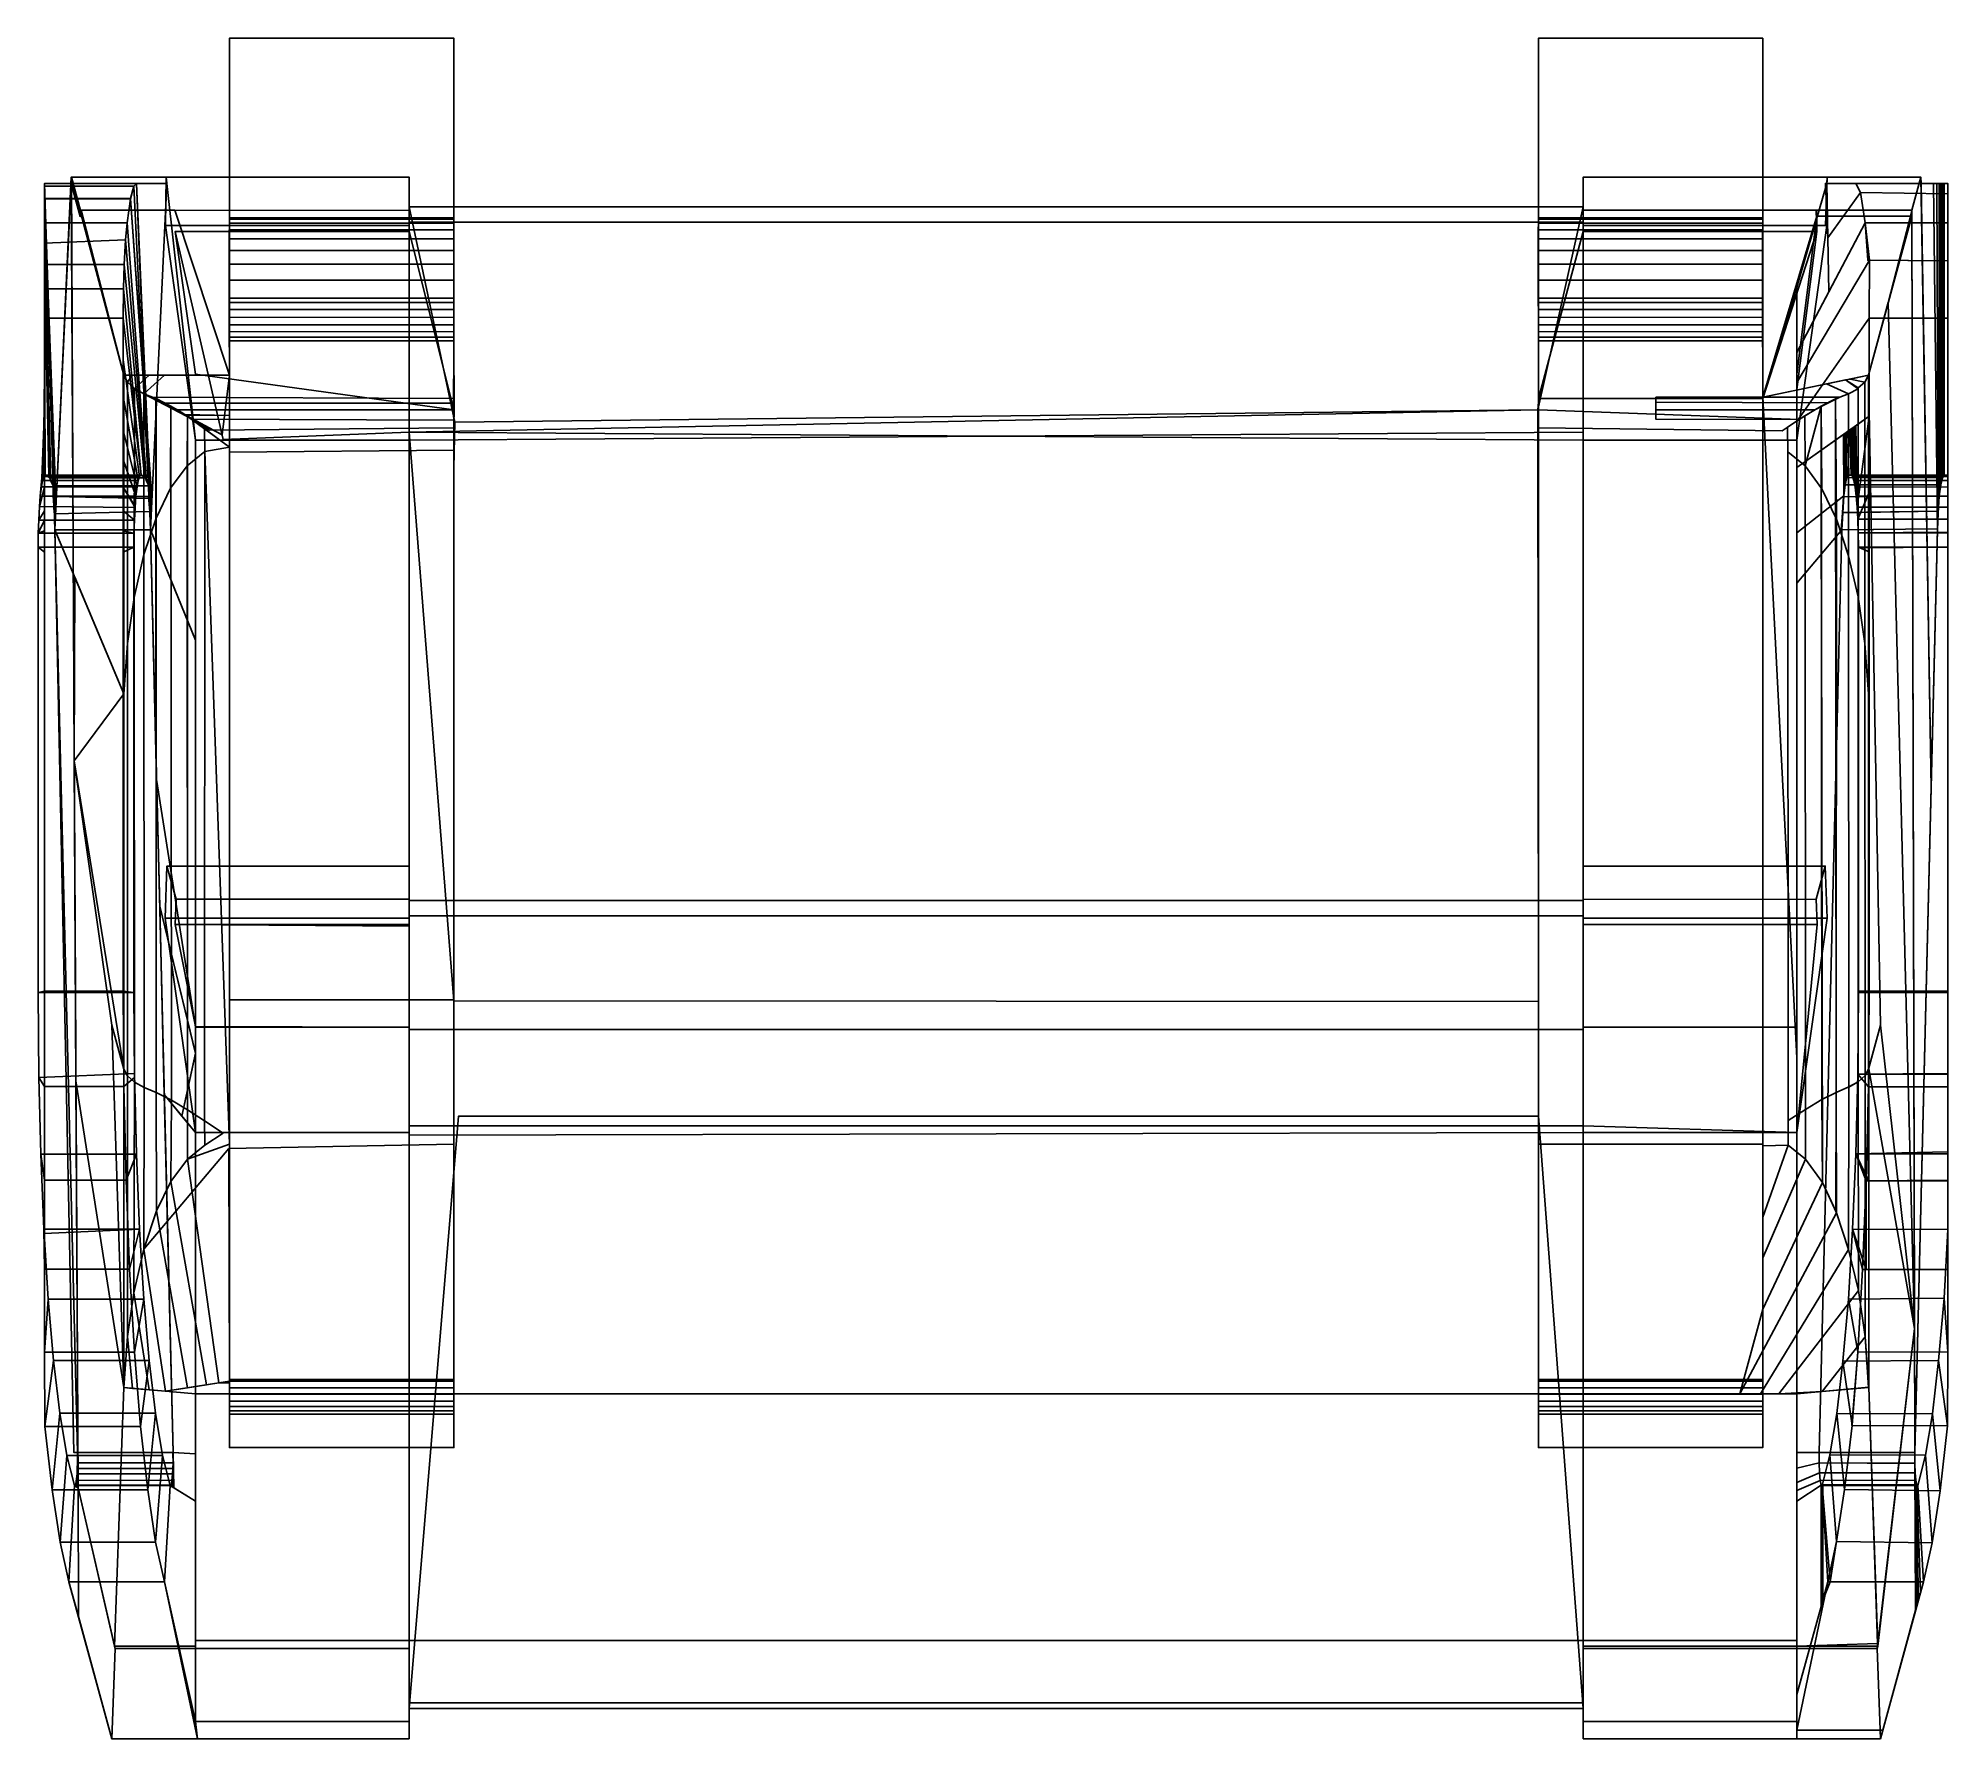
# Model space of a CAD drawing. Header units: millimetres. Extents: x -107 to 106, y -32 to 157.
import ezdxf

# ---------------------------------------------------------------- set-up
doc = ezdxf.new("R2010")
doc.units = ezdxf.units.MM
doc.layers.add('3D', color=1, linetype='Continuous')

msp = doc.modelspace()

# ---------------------------------------------------------------- linework, layer by layer
at = {"layer": '3D'}
for points in [[(-60.4, 157, 5), (-60.4, 137, 5), (-85.4, 137, 5), (-85.4, 157, 5)], [(-60.4, 157), (-60.4, 157, 5), (-85.4, 157, 5), (-85.4, 157)], [(-85.4, 157), (-85.4, 157, 5), (-85.4, 136.91, 5), (-85.4, 136.91)], [(-60.4, 157), (-85.4, 157), (-85.4, 0), (-60.4, 0)], [(-60.4, 137, 5), (-60.4, 137), (-60.4, 157), (-60.4, 157, 5)], [(85.4, 157, 5), (85.4, 137, 5), (60.4, 137, 5), (60.4, 157, 5)], [(85.4, 157), (85.4, 157, 5), (60.4, 157, 5), (60.4, 157)], [(60.4, 157), (60.4, 157, 5), (60.4, 137, 5), (60.4, 136.91, -0.13)], [(85.4, 157), (60.4, 157), (60.4, 0), (85.4, 0)], [(85.4, 137, 5), (85.4, 137), (85.4, 157), (85.4, 157, 5)], [(-96.04, 140.52, 107.92), (-95.75, 140.82, 104.95), (-106, 140.83, 104.95), (-106, 140.54, 107.92)], [(-92.37, 140.82, 71.17), (-95.75, 140.82, 104.95), (-106, 140.83, 104.95), (-103.03, 140.82, 71.17)], [(-104.95, 104.58, 90.39), (-104.78, 103.49, 89.82), (-106, 140.82, 104.95), (-106, 140.54, 107.92)], [(-104.85, 102.22, 89.39), (-106, 140.82, 104.95), (-103.03, 140.82, 71.17), (-104.85, 102.22, 89.39)], [(-96.44, 139.13, 111.88), (-96.04, 140.52, 107.92), (-106, 140.52, 107.92), (-106, 139.15, 111.89)], [(-104.78, 106.9, 92.59), (-104.95, 104.58, 90.39), (-106, 140.52, 107.92), (-106, 139.15, 111.89)], [(-103.03, 141.52, 70.93), (-104.85, 102.22, 89.39), (-102.33, -0.54, 64.26), (-102.27, -4.48, 61.06)], [(-97.16, 119.45, 12.38), (-97.16, 83.96, 12.38), (-104.85, 102.22, 89.39), (-103.03, 141.52, 70.93)], [(-92.44, 141.52, 70.93), (-92.38, 140.84, 71.23), (-103.03, 140.82, 71.17), (-103.03, 141.52, 70.93)], [(-65.4, 137.85, 60.85), (-65.4, 141.52, 70.93), (-103.03, 141.52, 70.93), (-102, 137.82, 60.86)], [(-102, 137.82, 60.86), (-103, 141.52, 70.93), (-103.03, 140.82, 71.17), (-102.02, 137.12, 61.12)], [(-103, 141.52, 70.93), (-102.69, 76.5, 66.53), (-97.16, 83.96, 12.38), (-97.16, 119.45, 12.38)], [(-94.13, 106.9, 92.59), (-94.29, 104.58, 90.39), (-96.04, 140.52, 107.92), (-96.44, 139.12, 111.87)], [(-94.29, 104.58, 90.39), (-94.13, 103.49, 89.82), (-95.75, 140.82, 104.95), (-96.04, 140.52, 107.92)], [(-94.19, 102.22, 89.39), (-95.75, 140.82, 104.95), (-92.37, 140.82, 71.17), (-94.19, 102.22, 89.39)], [(-89.2, 89.93, 14.88), (-94.19, 102.22, 89.39), (-92.37, 140.82, 71.17), (-89.2, 112.23, 6.76)], [(-65.4, 141.52, 70.93), (-65.4, 136.13, 72.77), (-92.53, 136.13, 72.77), (-92.44, 141.52, 70.93)], [(-65.4, 137.85, 60.85), (-65.4, 132.51, 62.79), (-65.4, 136.13, 72.77), (-65.4, 141.52, 70.93)], [(65.4, 141.52, 70.93), (92.57, 141.52, 70.93), (92.37, 136.13, 72.77), (65.4, 136.13, 72.77)], [(65.4, 137.85, 60.85), (65.4, 141.52, 70.93), (65.4, 136.16, 72.87), (65.4, 132.53, 62.84)], [(102, 137.85, 60.85), (103, 141.52, 70.93), (65.4, 141.52, 70.93), (65.4, 137.85, 60.85)], [(89.2, 129.27, 39.36), (89.2, 121.97, 39.36), (92.76, 128.75, 75.05), (92.54, 140.82, 71.17)], [(103.03, 140.82, 71.17), (106, 140.82, 100.95), (95.75, 140.82, 104.95), (92.37, 140.82, 71.17)], [(96.28, 139.82, 110.33), (95.75, 140.82, 104.95), (92.37, 140.82, 71.17), (92.65, 134.78, 73.11)], [(103, 141.52, 70.93), (103.03, 140.82, 71.17), (92.54, 140.82, 71.17), (92.57, 141.52, 70.93)], [(95.75, 140.82, 104.95), (96.28, 139.82, 110.33), (106, 139.66, 110.72), (106, 140.82, 104.95)], [(95.75, 140.82, 104.95), (106, 140.82, 100.95), (106, 140.82, 104.95), (95.75, 140.82, 104.95)], [(103, 141.52, 70.93), (104.15, 73.51, 82.37), (102.34, -0.54, 64.26), (102, 137.86, 60.88)], [(104.42, 140.82, 85.07), (103.03, 140.82, 71.17), (104.15, 73.51, 82.37), (104.85, 102.22, 89.39)], [(104.92, 104.08, 90.11), (104.85, 102.22, 89.39), (104.42, 140.82, 85.07), (104.77, 140.82, 88.62)], [(105.06, 105.97, 91.5), (104.92, 104.08, 90.11), (104.77, 140.82, 88.62), (105.06, 140.82, 91.5)], [(105.22, 107.24, 93.16), (105.06, 105.97, 91.5), (105.06, 140.82, 91.5), (105.22, 140.82, 93.16)], [(105.41, 108.03, 95.02), (105.22, 107.24, 93.16), (105.22, 140.82, 93.16), (105.41, 140.82, 95.02)], [(105.62, 108.32, 97.17), (105.41, 108.03, 95.02), (105.41, 140.82, 95.02), (105.62, 140.82, 97.17)], [(106, 108.27, 100.95), (105.62, 108.32, 97.17), (105.62, 140.82, 97.17), (106, 140.82, 100.95)], [(106, 139.66, 100.95), (106, 139.66, 110.72), (106, 140.82, 104.95), (106, 140.82, 100.95)], [(-96.8, 136.44, 115.54), (-96.44, 139.12, 111.87), (-106, 139.12, 111.87), (-106, 136.44, 115.54)], [(-105.31, 107.66, 93.99), (-104.78, 106.63, 92.24), (-106, 139.12, 111.87), (-106, 136.45, 115.58)], [(-94.65, 107.66, 93.99), (-94.13, 106.63, 92.24), (-96.44, 139.12, 111.87), (-96.8, 136.44, 115.54)], [(96.8, 136.44, 115.54), (96.28, 139.82, 110.33), (92.65, 134.78, 73.11), (92.76, 128.75, 75.05)], [(106, 139.66, 110.72), (106, 136.42, 115.56), (96.8, 136.44, 115.54), (96.28, 139.82, 110.33)], [(106.01, 136.42, 115.56), (106, 139.66, 110.72), (106, 139.66, 100.95), (106, 136.42, 100.95)], [(-96.97, 134.53, 117.16), (-96.8, 136.44, 115.54), (-106, 136.44, 115.54), (-106, 134.17, 117.41)], [(-105.41, 108.04, 95.08), (-105.31, 107.66, 93.99), (-106, 136.42, 115.56), (-106, 134.27, 117.5)], [(-97.16, 119.45, 12.38), (-85.4, 119.46, 12.37), (-91.48, 137.83, 60.86), (-101.9, 137.85, 60.85)], [(-94.76, 108.04, 95.08), (-94.65, 107.66, 93.99), (-96.8, 136.44, 115.54), (-96.97, 134.53, 117.16)], [(-85.41, 135.66, 12.94), (-85.4, 126.43), (-85.4, 128.97), (-85.4, 136.4, 10.32)], [(-60.4, 137, 5), (-60.4, 136.85, 7.73), (-85.4, 136.85, 7.72), (-85.4, 137, 5)], [(-85.4, 136.91), (-85.4, 133.75), (-85.4, 136.85, 7.6), (-85.4, 136.91)], [(-60.4, 136.85, 7.73), (-60.4, 136.4, 10.45), (-85.4, 136.4, 10.45), (-85.4, 136.85, 7.72)], [(-85.4, 136.4, 10.32), (-85.4, 128.97), (-85.4, 133.75), (-85.4, 136.85, 7.6)], [(-60.4, 136.4, 10.45), (-60.4, 135.66, 13.07), (-85.4, 135.67, 13.03), (-85.4, 136.4, 10.45)], [(-65.4, 136.52, 69.91), (-65.4, 138.23, 69.29), (65.4, 138.23, 69.29), (65.4, 136.52, 69.91)], [(65.4, 138.22, 69.28), (60.35, 115.6, 3.38), (-60.29, 114.21, 3.31), (-65.4, 138.22, 69.28)], [(-65.4, 112.23, 6.76), (-65.4, 136.52, 69.91), (65.4, 136.52, 69.91), (65.4, 113.13, 5.63)], [(-60.41, 135.66, 13.07), (-60.4, 126.43), (-60.4, 129.2), (-60.4, 136.4, 10.45)], [(-60.4, 137), (-60.4, 133.75), (-60.4, 136.85, 7.73), (-60.4, 137)], [(-60.4, 136.4, 10.45), (-60.4, 129.2), (-60.4, 133.75), (-60.4, 136.85, 7.73)], [(60.39, 135.66, 12.94), (60.4, 126.53, 0), (60.4, 129.28), (60.4, 136.4, 10.32)], [(85.4, 137, 5), (85.4, 136.85, 7.73), (60.4, 136.85, 7.72), (60.4, 137, 5)], [(60.4, 137, -0.13), (60.4, 133.75, -0.13), (60.4, 136.85, 7.6), (60.4, 137, -0.13)], [(85.4, 136.85, 7.73), (85.4, 136.4, 10.45), (60.4, 136.4, 10.45), (60.4, 136.85, 7.72)], [(60.4, 136.4, 10.32), (60.4, 129.28), (60.4, 133.8), (60.4, 136.85, 7.6)], [(85.4, 136.4, 10.45), (85.4, 135.66, 13.07), (60.4, 135.67, 13.03), (60.4, 136.4, 10.45)], [(91.36, 137.85, 60.85), (65.4, 137.85, 60.85), (65.4, 135.47, 61.72), (91.43, 135.47, 61.72)], [(85.39, 135.66, 13.07), (85.4, 126.43), (85.4, 129.2), (85.4, 136.4, 10.45)], [(102.02, 137.18, 61.1), (91.43, 137.18, 61.1), (85.4, 117.02, 5.67), (97.16, 119.45, 12.38)], [(85.4, 137), (85.4, 133.75), (85.4, 136.85, 7.73), (85.4, 137)], [(85.4, 136.4, 10.45), (85.4, 129.2), (85.4, 133.75), (85.4, 136.85, 7.73)], [(91.43, 135.47, 61.72), (91.43, 137.18, 61.1), (89.2, 119.58, 12.75), (89.2, 117.87, 13.37)], [(97.28, 132.26, 118.5), (96.8, 136.44, 115.54), (89.2, 121.97, 39.36), (89.2, 118.65, 39.36)], [(102.02, 137.18, 61.1), (91.37, 137.18, 61.1), (91.37, 137.85, 60.85), (102, 137.85, 60.85)], [(106, 136.42, 115.56), (106, 132.21, 118.52), (97.1, 132.26, 118.5), (96.8, 136.44, 115.54)], [(102.3, 13.26, 63.93), (102, 137.76, 60.88), (99.38, 127.55, 34.66), (102.3, 13.26, 63.93)], [(106, 132.21, 118.52), (106.01, 136.42, 115.56), (106, 136.42, 100.95), (106, 132.21, 100.95)], [(-97.12, 131.78, 118.71), (-96.97, 134.53, 117.16), (-106, 134.17, 117.41), (-106, 131.78, 118.71)], [(-105.51, 108.24, 96.02), (-105.41, 108.04, 95.08), (-106, 134.17, 117.41), (-106, 131.8, 118.73)], [(-94.86, 108.24, 96.02), (-94.76, 108.04, 95.08), (-96.97, 134.53, 117.16), (-97.12, 131.78, 118.71)], [(-92.53, 136.13, 72.77), (-65.4, 136.13, 72.77), (-65.4, 112.23, 6.76), (-89.2, 112.23, 6.76)], [(-65.4, 135.47, 61.71), (-91.43, 135.47, 61.72), (-86.11, 112.31, 2.38), (-65.4, 113.13, 5.63)], [(-65.4, 135.47, 61.72), (-91.43, 135.47, 61.72), (-89.2, 119.58, 12.75), (-60.4, 115.59, 3.37)], [(-85.4, 134.65, 15.46), (-85.4, 123.91), (-85.4, 126.43), (-85.42, 135.66, 12.94)], [(-85.42, 133.35, 17.87), (-85.4, 120.78), (-85.4, 123.91), (-85.4, 134.65, 15.46)], [(-60.4, 135.66, 13.07), (-60.4, 134.65, 15.58), (-85.4, 134.65, 15.58), (-85.4, 135.67, 13.03)], [(-60.4, 134.65, 15.58), (-60.4, 133.35, 18), (-85.4, 133.35, 18), (-85.4, 134.65, 15.58)], [(-60.4, 134.65, 15.58), (-60.4, 123.91), (-60.4, 126.43), (-60.42, 135.66, 13.07)], [(-60.42, 133.35, 18), (-60.4, 120.78), (-60.4, 123.91), (-60.4, 134.65, 15.58)], [(60.4, 134.65, 15.46), (60.4, 124), (60.4, 126.53, 0), (60.38, 135.66, 12.94)], [(60.38, 133.35, 17.87), (60.4, 120.89), (60.4, 124), (60.4, 134.65, 15.46)], [(85.4, 135.66, 13.07), (85.4, 134.65, 15.58), (60.4, 134.65, 15.58), (60.4, 135.67, 13.03)], [(91.43, 135.47, 61.72), (65.4, 135.47, 61.72), (60.4, 116.86, 5.23), (85.4, 116.86, 5.23)], [(60.4, 134.65, 15.46), (60.4, 133.35, 18), (85.38, 133.36, 18.01), (85.38, 134.65, 15.58)], [(65.4, 112.23, 6.76), (89.2, 112.23, 6.76), (92.53, 136.13, 72.77), (65.4, 136.13, 72.77)], [(85.4, 134.65, 15.58), (85.4, 123.91), (85.4, 126.43), (85.38, 135.66, 13.07)], [(85.38, 133.35, 18), (85.4, 120.78), (85.4, 123.91), (85.4, 134.65, 15.58)], [(-85.4, 131.81, 20.12), (-85.4, 117.56), (-85.4, 120.78), (-85.42, 133.35, 17.87)], [(-60.4, 133.35, 18), (-60.4, 131.81, 20.25), (-85.4, 131.81, 20.25), (-85.4, 133.35, 18)], [(-60.4, 131.81, 20.25), (-60.4, 117.47), (-60.4, 120.78), (-60.42, 133.35, 18)], [(60.4, 131.81, 20.12), (60.4, 117.56), (60.4, 120.89), (60.38, 133.35, 17.87)], [(85.4, 133.35, 18), (85.4, 131.81, 20.25), (60.4, 131.81, 20.25), (60.4, 133.35, 18)], [(85.4, 131.81, 20.25), (85.4, 117.47), (85.4, 120.78), (85.38, 133.35, 18)], [(97.24, 125.82, 119.95), (97.28, 132.26, 118.5), (89.2, 118.65, 39.36), (89.2, 114.32, 39.36)], [(106, 132.21, 118.52), (106, 125.82, 119.95), (97.24, 125.82, 119.95), (97.28, 132.26, 118.5)], [(106, 125.82, 119.95), (106, 132.21, 118.52), (106, 132.21, 100.95), (106, 125.59, 100.95)], [(-97.21, 129.07, 119.59), (-97.12, 131.78, 118.71), (-106, 131.78, 118.71), (-106, 129.07, 119.59)], [(-105.91, 108.32, 97.17), (-105.51, 108.24, 96.02), (-106, 131.78, 118.71), (-106, 129.08, 119.6)], [(-95.25, 108.32, 97.17), (-94.86, 108.24, 96.02), (-97.12, 131.78, 118.71), (-97.21, 129.07, 119.59)], [(-85.42, 130.03, 22.19), (-85.4, 115.09), (-85.4, 117.56), (-85.4, 131.81, 20.12)], [(-85.4, 128.04, 24.18), (-85.4, 113.91), (-85.4, 115.09), (-85.42, 130.03, 22.19)], [(-60.4, 131.81, 20.25), (-60.4, 130.03, 22.32), (-85.4, 130.03, 22.32), (-85.4, 131.81, 20.25)], [(-60.4, 130.03, 22.32), (-60.4, 128.04, 24.18), (-85.4, 128.04, 24.18), (-85.4, 130.03, 22.32)], [(-60.42, 130.03, 22.32), (-60.4, 115.09), (-60.4, 117.47), (-60.4, 131.81, 20.25)], [(-60.4, 128.04, 24.18), (-60.4, 113.91), (-60.4, 115.09), (-60.42, 130.03, 22.32)], [(85.38, 131.81, 20.25), (85.38, 130.03, 22.32), (60.4, 130.03, 22.32), (60.38, 131.81, 20.25)], [(60.4, 130.03, 22.32), (60.4, 115.17), (60.4, 117.56), (60.4, 131.81, 20.12)], [(85.4, 130.03, 22.32), (85.4, 128.04, 24.18), (60.4, 128.04, 24.18), (60.4, 130.03, 22.32)], [(60.4, 128.04, 24.05), (60.4, 113.98), (60.4, 115.17), (60.4, 130.03, 22.32)], [(85.38, 130.03, 22.32), (85.4, 115.09), (85.4, 117.47), (85.4, 131.81, 20.25)], [(85.4, 128.04, 24.18), (85.4, 113.91), (85.4, 115.09), (85.38, 130.03, 22.32)], [(85.4, 128.04, 24.18), (85.4, 130.03, 22.32), (85.4, 115.09), (85.4, 113.91)], [(-97.24, 125.82, 119.95), (-97.21, 129.07, 119.59), (-106, 129.07, 119.59), (-106, 125.82, 119.95)], [(-105.91, 108.32, 100.01), (-105.91, 108.32, 97.17), (-106, 129.07, 119.59), (-106, 125.82, 119.96)], [(-95.25, 108.32, 100.01), (-95.25, 108.32, 97.17), (-97.21, 129.07, 119.59), (-97.24, 125.82, 119.95)], [(-60.4, 128.04, 24.18), (-60.4, 127.56, 24.5), (-85.4, 127.57, 24.5), (-85.4, 128.04, 24.18)], [(-85.4, 128.04, 24.18), (-85.4, 123.3, 22.9), (-85.4, 116.21, 3.82), (-85.4, 128.04, 24.18)], [(-85.4, 127.57, 24.5), (-85.4, 127.41, 24.01), (-85.4, 128.04, 24.18), (-85.4, 127.57, 24.5)], [(-60.4, 116.86, 5.23), (-60.4, 128.04, 24.18), (-60.4, 127.56, 24.5), (-60.4, 116.86, 5.23)], [(85.4, 128.04, 24.18), (85.4, 127.56, 24.5), (60.4, 127.57, 24.5), (60.4, 128.04, 24.18)], [(60.4, 128.04, 24.05), (60.4, 126.76, 24.81), (60.4, 116.48, 4.28), (60.4, 128.04, 24.05)], [(85.4, 117.02, 5.67), (89.2, 129.27, 39.36), (89.2, 44.21, 39.36), (89.2, 43.41, 36.52)], [(-106.06, 108.17, 101.56), (-105.91, 108.32, 100.01), (-106, 125.82, 119.95), (-106, 121.19, 119.95)], [(-97.24, 50.84, 119.95), (-106, 50.84, 119.95), (-106, 125.82, 119.95), (-97.24, 125.82, 119.95)], [(-95.41, 108.17, 101.56), (-95.25, 108.32, 100.01), (-97.24, 125.82, 119.95), (-97.24, 121.19, 119.95)], [(-60.4, 127.56, 24.5), (-60.4, 126.76, 24.81), (-85.4, 126.76, 24.81), (-85.4, 127.57, 24.5)], [(-85.4, 127.41, 24.01), (-85.4, 127.57, 24.5), (-85.4, 126.76, 24.81), (-85.4, 126.36, 23.73)], [(-85.4, 126.77, 24.8), (-85.4, 125.9, 24.86), (-85.4, 125.56, 23.51), (-85.4, 126.36, 23.73)], [(-60.4, 126.76, 24.81), (-60.4, 125.91, 24.86), (-85.4, 125.9, 24.86), (-85.4, 126.76, 24.81)], [(-60.4, 125.91, 24.86), (-60.4, 125.06, 24.68), (-85.4, 125.06, 24.68), (-85.4, 125.9, 24.86)], [(-85.4, 125.9, 24.86), (-85.4, 125.06, 24.68), (-85.4, 124.81, 23.31), (-85.4, 125.56, 23.51)], [(-60.4, 127.56, 24.5), (-60.4, 126.76, 24.81), (-60.4, 116.86, 5.23), (-60.4, 127.56, 24.5)], [(-60.4, 126.76, 24.81), (-60.4, 125.91, 24.86), (-60.4, 116.86, 5.23), (-60.4, 126.76, 24.81)], [(-60.4, 125.91, 24.86), (-60.4, 125.06, 24.68), (-60.4, 116.86, 5.23), (-60.4, 125.91, 24.86)], [(85.4, 127.56, 24.5), (85.4, 126.76, 24.81), (60.4, 126.76, 24.81), (60.4, 127.57, 24.5)], [(85.4, 126.76, 24.81), (85.4, 125.91, 24.86), (60.4, 125.9, 24.86), (60.4, 126.76, 24.81)], [(60.4, 126.76, 24.81), (60.4, 125.06, 24.68), (60.4, 116.48, 4.28), (60.4, 126.76, 24.81)], [(85.4, 125.91, 24.86), (85.4, 125.06, 24.68), (60.4, 125.06, 24.68), (60.4, 125.9, 24.86)], [(85.4, 127.56, 24.5), (85.4, 126.76, 24.81), (85.4, 116.86, 5.23), (85.4, 127.56, 24.5)], [(85.4, 126.76, 24.81), (85.4, 125.91, 24.86), (85.4, 116.86, 5.23), (85.4, 126.76, 24.81)], [(85.4, 125.91, 24.86), (85.4, 125.06, 24.68), (85.4, 116.86, 5.23), (85.4, 125.91, 24.86)], [(89.2, 114.32, 39.36), (97.24, 125.82, 119.95), (97.24, 114.89, 119.95), (89.2, 109.19, 39.36)], [(102.3, 13.26, 63.93), (98.5, 47.05, 25.81), (97.16, 119.45, 12.38), (99.38, 127.55, 34.66)], [(106, 125.82, 119.95), (106, 50.84, 119.95), (97.24, 50.84, 119.95), (97.24, 125.82, 119.95)], [(106, 119.89, 100.95), (106, 117.52, 119.95), (106, 125.82, 119.85), (106, 125.59, 100.95)], [(-60.4, 125.06, 24.68), (-60.4, 124.31, 24.27), (-85.4, 124.3, 24.27), (-85.4, 125.06, 24.68)], [(-85.4, 124.81, 23.31), (-85.4, 125.06, 24.68), (-85.4, 124.3, 24.27), (-85.4, 124.09, 23.11)], [(-60.4, 124.31, 24.27), (-60.4, 123.71, 23.67), (-85.4, 123.71, 23.67), (-85.4, 124.3, 24.27)], [(-85.4, 124.09, 23.11), (-85.4, 124.3, 24.27), (-85.4, 123.71, 23.67), (-85.4, 123.3, 22.9)], [(-60.4, 123.71, 23.67), (-60.4, 123.3, 22.9), (-85.4, 123.3, 22.9), (-85.4, 123.71, 23.67)], [(-60.4, 125.06, 24.68), (-60.4, 124.31, 24.27), (-60.4, 116.86, 5.23), (-60.4, 125.06, 24.68)], [(-60.4, 124.31, 24.27), (-60.4, 123.71, 23.67), (-60.4, 116.86, 5.23), (-60.4, 124.31, 24.27)], [(-60.4, 123.71, 23.67), (-60.4, 123.3, 22.9), (-60.4, 116.86, 5.23), (-60.4, 123.71, 23.67)], [(85.4, 125.06, 24.68), (85.4, 124.31, 24.27), (60.4, 124.3, 24.27), (60.4, 125.06, 24.68)], [(60.4, 125.06, 24.68), (60.4, 124.3, 24.27), (60.4, 116.48, 4.28), (60.4, 125.06, 24.68)], [(85.4, 124.31, 24.27), (85.4, 123.71, 23.67), (60.4, 123.71, 23.67), (60.4, 124.3, 24.27)], [(60.4, 124.3, 24.27), (60.4, 123.3, 22.9), (60.4, 116.48, 4.28), (60.4, 124.3, 24.27)], [(85.4, 123.71, 23.67), (85.4, 123.3, 22.9), (60.4, 123.3, 22.9), (60.4, 123.71, 23.67)], [(85.4, 125.06, 24.68), (85.4, 124.31, 24.27), (85.4, 116.86, 5.23), (85.4, 125.06, 24.68)], [(85.4, 124.31, 24.27), (85.4, 123.71, 23.67), (85.4, 116.86, 5.23), (85.4, 124.31, 24.27)], [(85.4, 123.71, 23.67), (85.4, 123.3, 22.9), (85.4, 116.86, 5.23), (85.4, 123.71, 23.67)], [(-60.37, 115.59, 3.37), (-60.43, 114.86, 5.1), (-60.4, 123.3, 22.9), (-60.37, 115.59, 3.37)], [(-106.21, 107.72, 103.06), (-106.06, 108.17, 101.56), (-106, 121.19, 119.95), (-106, 117.14, 119.95)], [(-95.56, 107.72, 103.06), (-95.41, 108.17, 101.56), (-97.24, 121.19, 119.95), (-97.24, 117.14, 119.95)], [(-96.75, 118.69, 10.31), (-97.16, 119.45, 12.38), (-97.16, 83.96, 12.38), (-96.76, 89.58, 10.33)], [(-96.75, 118.69, 10.31), (-96.25, 119.45, 12.38), (-97.16, 119.45, 12.38), (-96.75, 118.69, 10.31)], [(-95.98, 117.99, 8.39), (-94.36, 119.45, 12.38), (-96.25, 119.45, 12.38), (-96.75, 118.69, 10.31)], [(-94.93, 117.39, 6.74), (-92.62, 119.45, 12.38), (-94.36, 119.45, 12.38), (-95.98, 117.99, 8.39)], [(-85.4, 119.46, 12.37), (-92.62, 119.45, 12.38), (-94.93, 117.39, 6.74), (-86.23, 112.82, 3.7)], [(96.76, 118.7, 10.32), (95.13, 119.03, 11.22), (97.16, 119.45, 12.38), (96.76, 118.7, 10.32)], [(96.76, 89.57, 10.34), (97.16, 83.96, 12.38), (97.16, 119.45, 12.38), (96.76, 118.7, 10.32)], [(97.16, 42.17, 12.38), (98.5, 47.05, 25.81), (97.16, 119.45, 12.38), (97.22, 42.21, 12.39)], [(106, 108.16, 101.61), (106, 108.27, 100.95), (106, 119.89, 100.95), (106, 117.52, 119.95)], [(-106.34, 107.02, 104.39), (-106.21, 107.72, 103.06), (-106, 117.14, 119.95), (-106, 115.7, 119.95)], [(-95.69, 107.02, 104.39), (-95.56, 107.72, 103.06), (-97.24, 117.14, 119.95), (-97.24, 113.32, 119.95)], [(-96.75, 118.69, 10.31), (-95.98, 117.99, 8.39), (-96.02, 94.7, 8.47), (-96.76, 89.58, 10.33)], [(-94.93, 117.39, 6.74), (-95.98, 117.99, 8.39), (-96.02, 94.7, 8.47), (-94.92, 99.5, 6.72)], [(-93.6, 116.85, 5.28), (-94.93, 117.39, 6.74), (-94.92, 99.5, 6.72), (-93.57, 103.53, 5.25)], [(-86.23, 112.82, 3.7), (-94.93, 117.39, 6.74), (-94, 117.01, 5.67), (-86.23, 112.82, 3.7)], [(-94, 117.01, 5.67), (-92.6, 116.36, 4.53), (-60.4, 116.34, 4.21), (-60.4, 116.86, 5.23)], [(92.71, 116.4, 4.61), (94, 117.01, 5.67), (73.5, 117.01, 5.67), (73.5, 116.46, 4.6)], [(94, 117.01, 5.67), (94.94, 117.4, 6.75), (92.5, 118.49, 9.72), (85.4, 117.02, 5.67)], [(96.04, 117.95, 8.5), (94.63, 118.93, 10.94), (92.5, 118.49, 9.72), (94.94, 117.4, 6.75)], [(93.61, 103.43, 5.29), (94.96, 99.34, 6.78), (94.94, 117.4, 6.75), (93.51, 116.81, 5.21)], [(96.76, 118.7, 10.32), (95.13, 119.03, 11.22), (94.63, 118.93, 10.94), (96.04, 118.04, 8.5)], [(94.96, 99.34, 6.78), (96.01, 94.76, 8.45), (96.04, 117.95, 8.5), (94.94, 117.4, 6.75)], [(96.76, 89.57, 10.34), (96.01, 94.76, 8.45), (96.04, 118.04, 8.5), (96.76, 118.7, 10.32)], [(106, 107.73, 103.02), (106, 108.16, 101.61), (106, 117.52, 119.95), (106, 115.53, 119.95)], [(-106.47, 105.99, 105.66), (-106.34, 107.02, 104.39), (-106, 115.7, 119.95), (-106, 111.24, 119.95)], [(-91.94, 116.02, 4.03), (-93.6, 116.85, 5.28), (-93.56, 39.55, 5.25), (-91.87, 38.7, 3.99)], [(-93.58, 116.85, 5.26), (-93.57, 103.53, 5.25), (-91.95, 106.88, 4.04), (-91.94, 116.02, 4.03)], [(-92.6, 116.36, 4.53), (-91.2, 115.6, 3.62), (-60.4, 115.59, 3.37), (-60.4, 116.34, 4.21)], [(-90.06, 114.9, 3.11), (-91.94, 116.02, 4.03), (-91.95, 106.88, 4.04), (-90.12, 109.37, 3.13)], [(-90.06, 114.9, 3.11), (-91.94, 116.02, 4.03), (-91.87, 38.7, 3.99), (-90.06, 37.62, 3.11)], [(-91.2, 115.6, 3.62), (-89.54, 114.57, 2.92), (-60.4, 114.44, 2.65), (-60.4, 115.59, 3.37)], [(-85.4, 111.45), (-85.4, 114.98, 2.83), (-90.37, 115.08, 3.27), (-85.4, 111.45)], [(-85.4, 111.45), (-85.4, 114.98, 2.83), (-90.22, 115, 3.17), (-85.4, 111.45)], [(-90.06, 114.9, 3.11), (-90.12, 109.37, 3.13), (-88.13, 110.96, 2.57), (-88.18, 113.68, 2.57)], [(-85.4, 113.91), (-85.4, 115.68, 3.03), (-85.4, 116.21, 3.82), (-85.4, 111.45)], [(60.35, 115.6, 3.38), (60.4, 49.68, 24.88), (-60.4, 49.76, 24.86), (-65.4, 113.13, 5.63)], [(-60.4, 114.43, 2.67), (-60.29, 114.21, 3.31), (-60.43, 114.86, 5.1), (-60.37, 115.59, 3.37)], [(-60.39, 115.59, 3.37), (-60.38, 116.34, 4.21), (-60.4, 113.91), (-60.37, 115.59, 3.37)], [(-60.4, 114.44, 2.65), (-60.4, 112.93), (-60.4, 113.91), (-60.4, 115.59, 3.37)], [(60.4, 110.71, 2.68), (60.34, 115.6, 3.38), (60.4, 49.89, 24.82), (60.4, 110.71, 2.68)], [(60.4, 116.48, 4.28), (60.35, 115.6, 3.38), (60.4, 113.98), (60.4, 116.47, 4.26)], [(60.4, 114.73, 2.94), (60.35, 115.6, 3.38), (60.4, 110.71, 2.68), (60.4, 111.37, 2.44)], [(87.56, 113.27, 2.48), (89.46, 114.51, 2.94), (60.4, 115.6, 3.38), (60.4, 113.6, 2.37)], [(60.4, 115.6, 3.38), (60.4, 114.7, 2.77), (60.4, 113.47), (60.4, 113.98)], [(91.21, 115.6, 3.62), (92.71, 116.4, 4.61), (73.5, 116.46, 4.6), (73.5, 115.61, 3.62)], [(91.21, 115.6, 3.62), (89.46, 114.51, 2.94), (73.5, 114.56, 2.92), (73.5, 115.61, 3.62)], [(85.4, 116.36, 4.19), (85.4, 115.58, 3.36), (85.4, 113.05), (85.4, 113.91)], [(85.4, 115.58, 3.36), (85.4, 114.54, 2.69), (85.4, 112.4), (85.4, 113.05)], [(88.15, 113.67, 2.57), (88.18, 110.93, 2.58), (90.11, 109.38, 3.12), (90.09, 114.92, 3.12)], [(90.11, 109.38, 3.12), (91.99, 106.8, 4.07), (91.9, 116, 4.01), (90.09, 114.92, 3.12)], [(91.9, 116, 4.01), (90.11, 109.38, 3.12), (90.17, 32.14, 3.14), (92.05, 29.55, 4.08)], [(91.99, 106.8, 4.07), (93.61, 103.43, 5.29), (93.51, 116.81, 5.21), (91.9, 116, 4.01)], [(91.96, 38.76, 4.02), (93.56, 39.55, 5.25), (93.51, 116.81, 5.21), (91.9, 116, 4.01)], [(95.92, 104.75, 106.68), (95.76, 113.83, 105.05), (97.24, 114.89, 119.95), (95.92, 104.75, 106.68)], [(95.92, 104.75, 106.68), (95.99, 103.44, 107.38), (97.24, 106.4, 119.95), (97.24, 114.89, 119.95)], [(106, 107.03, 104.38), (106, 107.73, 103.02), (106, 115.53, 119.95), (106, 112.61, 119.95)], [(-95.82, 105.99, 105.66), (-95.69, 107.02, 104.39), (-97.24, 113.32, 119.95), (-97.24, 110.08, 119.95)], [(-89.54, 114.57, 2.92), (-87.62, 113.32, 2.48), (-60.4, 113.6, 2.38), (-60.4, 114.44, 2.65)], [(65.4, 112.23, 6.76), (65.4, 46.59, 29.84), (-65.4, 46.59, 29.84), (-65.4, 113.13, 5.63)], [(-60.4, 114.44, 2.65), (-60.4, 113.6, 2.38), (-60.4, 111.97), (-60.4, 112.93)], [(-60.4, 113.6, 2.38), (-60.29, 114.21, 3.31), (-60.4, 114.44, 2.65), (-60.4, 113.6, 2.38)], [(-60.4, 109.09, 3.27), (-60.29, 114.21, 3.31), (-60.4, 112.51, 2.27), (-60.4, 110.33, 2.82)], [(-60.4, 112.51, 2.27), (-60.29, 114.21, 3.31), (-60.4, 113.6, 2.38), (-60.4, 112.51, 2.27)], [(-60.4, 113.6, 2.38), (-60.4, 112.51, 2.27), (-60.4, 110.95), (-60.4, 111.97)], [(60.4, 113.47), (60.4, 114.73, 2.94), (60.4, 113.6, 2.37), (60.4, 112.46)], [(60.4, 113.6, 2.37), (60.4, 112.49, 2.27), (60.4, 111.39, 2.44), (60.4, 114.73, 2.94)], [(60.4, 113.6, 2.37), (60.4, 112.49, 2.27), (60.4, 111.54), (60.4, 112.46)], [(65.4, 46.59, 29.84), (65.4, 46.84, 30.56), (65.4, 113.39, 6.34), (65.39, 113.13, 5.63)], [(85.4, 114.54, 2.69), (85.4, 113.73, 2.4), (85.4, 111.13), (85.4, 112.4)], [(85.4, 113.73, 2.4), (85.4, 112.64, 2.27), (85.4, 110.15), (85.4, 111.13)], [(89.2, 101.9, 39.36), (89.2, 109.19, 39.36), (94.4, 112.87, 91.46), (94.41, 106.04, 91.57)], [(94.41, 106.04, 91.57), (94.57, 107.23, 93.13), (94.53, 112.96, 92.72), (94.4, 112.87, 91.46)], [(94.57, 107.23, 93.13), (94.76, 108.05, 95.1), (94.7, 113.09, 94.49), (94.53, 112.96, 92.72)], [(94.76, 108.05, 95.1), (94.97, 108.32, 97.17), (94.89, 113.22, 96.32), (94.7, 113.09, 94.49)], [(94.97, 108.32, 97.17), (95.25, 108.32, 100.01), (95.1, 113.37, 98.47), (94.89, 113.22, 96.32)], [(95.25, 108.32, 100.01), (95.41, 108.16, 101.58), (95.27, 113.49, 100.15), (95.1, 113.37, 98.47)], [(95.42, 108.16, 101.58), (95.55, 107.74, 103), (95.42, 113.6, 101.69), (95.27, 113.49, 100.15)], [(95.55, 107.74, 103), (95.69, 106.99, 104.43), (95.57, 113.7, 103.2), (95.42, 113.6, 101.69)], [(95.69, 106.99, 104.43), (95.82, 105.99, 105.66), (95.68, 113.78, 104.27), (95.57, 113.7, 103.2)], [(95.82, 105.99, 105.66), (95.92, 104.75, 106.68), (95.76, 113.83, 105.05), (95.68, 113.7, 104.28)], [(-106.57, 104.83, 106.62), (-106.47, 105.99, 105.66), (-106, 111.24, 119.95), (-106, 107, 119.95)], [(-90.06, 37.62, 3.11), (-88.17, 36.4, 2.57), (-88.13, 110.96, 2.57), (-90.12, 109.37, 3.13)], [(-65.4, 46.84, 30.56), (-89.2, 46.84, 30.56), (-89.2, 112.23, 6.76), (-65.4, 112.23, 6.76)], [(-88.13, 110.96, 2.57), (-85.4, 111.45), (-85.4, 34.21), (-85.4, 33.8, 2.54)], [(-60.4, 49.89, 24.82), (-85.4, 49.89, 24.82), (-85.4, 110.9, 2.61), (-60.4, 111.1, 2.54)], [(-65.4, 46.59, 29.84), (-65.4, 46.84, 30.56), (-65.4, 112.23, 6.76), (-65.4, 112.19, 5.97)], [(-60.4, 112.51, 2.27), (-60.4, 111.36, 2.45), (-60.4, 109.9), (-60.4, 110.95)], [(-60.4, 111.36, 2.45), (-60.4, 111.1, 2.54), (-60.4, 109.59), (-60.4, 109.9)], [(-60.4, 109.59), (-60.4, 111.1, 2.54), (-60.4, 46.04, 23.02), (-60.4, 39.34)], [(60.4, 112.49, 2.27), (60.4, 111.39, 2.44), (60.4, 110.36), (60.4, 111.54)], [(60.4, 111.39, 2.44), (60.4, 111.1, 2.54), (60.4, 109.89), (60.4, 110.36)], [(60.4, 109.89), (60.4, 111.1, 2.54), (60.4, 54.8, 23.03), (60.4, 54.8)], [(65.4, 112.23, 6.76), (65.4, 46.84, 30.56), (89.2, 46.84, 30.56), (89.2, 112.23, 6.76)], [(85.4, 112.64, 2.27), (85.4, 112.15, 2.29), (85.4, 108.95), (85.4, 110.15)], [(85.4, 108.95), (85.4, 112.15, 2.29), (85.4, 39.56, 5.23), (85.4, 42.57)], [(88.24, 33.69, 2.59), (88.18, 110.93, 2.58), (90.11, 109.38, 3.12), (90.17, 32.14, 3.14)], [(106, 105.94, 105.7), (106, 107.03, 104.38), (106, 112.61, 119.95), (106, 109.63, 119.95)], [(-95.91, 104.83, 106.62), (-95.82, 105.99, 105.66), (-97.24, 110.08, 119.95), (-97.24, 107, 119.95)], [(106, 104.73, 106.69), (106, 105.94, 105.7), (106, 109.63, 119.95), (106, 107.02, 119.95)], [(-106.65, 103.32, 107.43), (-106.01, 104.35, 119.85), (-106, 107, 119.95), (-106.57, 104.84, 106.65)], [(-106.34, 107.02, 104.39), (-106.47, 105.99, 105.66), (-95.82, 105.99, 105.66), (-95.82, 107.02, 104.39)], [(-106.21, 107.72, 103.06), (-106.34, 107.02, 104.39), (-95.69, 107.02, 104.39), (-95.56, 107.72, 103.06)], [(-106.06, 108.17, 101.56), (-106.21, 107.72, 103.06), (-95.56, 107.72, 103.06), (-95.41, 108.17, 101.56)], [(-95.25, 108.32, 100.01), (-105.91, 108.32, 100.01), (-106.06, 108.17, 101.56), (-95.41, 108.17, 101.56)], [(-94.76, 108.04, 95.08), (-105.41, 108.04, 95.08), (-105.91, 108.32, 97.17), (-95.25, 108.32, 97.17)], [(-95.25, 108.32, 97.17), (-105.62, 108.32, 97.17), (-105.91, 108.32, 100.01), (-95.25, 108.32, 100.01)], [(-94.39, 107.15, 93.12), (-94.76, 108.04, 95.08), (-105.41, 108.04, 95.08), (-105.04, 107.15, 93.12)], [(-94.21, 105.74, 91.49), (-94.39, 107.15, 93.12), (-105.04, 107.15, 93.12), (-105.05, 105.94, 91.47)], [(-95.99, 103.32, 107.43), (-97.24, 104.35, 119.95), (-97.24, 107, 119.95), (-95.92, 104.74, 106.67)], [(94.57, 107.23, 93.13), (94.4, 105.91, 91.45), (105.06, 105.97, 91.5), (105.22, 107.24, 93.16)], [(94.76, 108.05, 95.1), (94.57, 107.23, 93.13), (105.22, 107.24, 93.16), (105.41, 108.03, 95.02)], [(94.97, 108.32, 97.17), (94.76, 108.07, 95.09), (105.41, 108.03, 95.02), (105.62, 108.32, 97.17)], [(95.25, 108.32, 100.01), (94.97, 108.32, 97.17), (105.62, 108.32, 97.17), (105.91, 108.32, 100.01)], [(95.41, 108.16, 101.58), (95.25, 108.32, 100.01), (105.91, 108.32, 100.01), (106, 108.15, 101.59)], [(95.55, 107.74, 103), (95.41, 108.16, 101.58), (106, 108.15, 101.59), (106, 107.73, 103.02)], [(95.69, 106.99, 104.43), (95.55, 107.74, 103), (106, 107.73, 103.02), (106, 107.03, 104.38)], [(95.82, 105.99, 105.66), (95.69, 106.99, 104.43), (106, 107.03, 104.38), (106, 105.99, 105.67)], [(95.99, 103.44, 107.38), (96.04, 101.89, 107.86), (97.24, 101.95, 119.95), (97.24, 106.4, 119.95)], [(106, 103.45, 107.38), (106, 104.73, 106.69), (106, 107.02, 119.95), (106, 104.32, 119.95)], [(-106.69, 101.86, 107.86), (-106, 102.13, 119.95), (-106, 104.35, 119.95), (-106.65, 103.32, 107.43)], [(-106.57, 104.83, 106.62), (-106.65, 103.32, 107.43), (-95.99, 103.32, 107.43), (-95.92, 104.74, 106.67)], [(-106.47, 105.99, 105.66), (-106.57, 104.83, 106.62), (-95.92, 104.74, 106.67), (-95.82, 105.99, 105.66)], [(-94.28, 104.28, 90.22), (-94.4, 105.93, 91.46), (-105.05, 105.94, 91.47), (-104.86, 104.03, 90.11)], [(-94.19, 102.22, 89.39), (-94.28, 104.28, 90.22), (-104.86, 104.03, 90.11), (-104.86, 102.22, 89.39)], [(-96.04, 101.86, 107.86), (-97.24, 102.13, 119.95), (-97.24, 104.35, 119.95), (-95.99, 103.32, 107.43)], [(94.19, 102.22, 89.39), (94.41, 106.04, 91.57), (89.2, 101.9, 39.36), (89.2, 96.28, 39.36)], [(94.27, 104.14, 90.14), (94.14, 102.22, 89.39), (104.85, 102.34, 89.38), (104.81, 104.32, 90.1)], [(94.4, 105.91, 91.45), (94.27, 104.15, 90.14), (104.92, 104.33, 90.1), (104.9, 105.97, 91.5)], [(95.92, 104.75, 106.68), (95.82, 105.99, 105.66), (106, 105.99, 105.67), (106, 104.75, 106.68)], [(95.99, 103.44, 107.38), (95.92, 104.75, 106.68), (106, 104.75, 106.68), (106, 103.45, 107.38)], [(106, 101.96, 107.84), (106, 103.45, 107.38), (106, 104.32, 119.95), (106, 101.96, 119.95)], [(-106.7, 100.32, 108.01), (-106.69, 101.86, 107.86), (-106, 102.13, 119.95), (-106, 99.75, 119.95)], [(-106.69, 101.86, 107.86), (-96.04, 101.86, 107.86), (-95.99, 103.32, 107.43), (-106, 103.32, 107.43)], [(-91.68, -0.54, 64.26), (-102.74, -0.54, 64.26), (-104.85, 102.22, 89.39), (-94.19, 102.22, 89.39)], [(-96.05, 100.32, 108.01), (-96.04, 101.86, 107.86), (-97.24, 102.13, 119.95), (-97.23, 99.75, 119.84)], [(-93.57, 103.53, 5.25), (-94.92, 99.5, 6.72), (-94.91, 40.1, 6.71), (-93.56, 39.55, 5.25)], [(-89.2, 46.84, 30.56), (-93.52, 74.44, 82.6), (-94.19, 102.22, 89.39), (-89.2, 89.93, 14.88)], [(89.2, 96.28, 39.36), (94.19, 102.22, 89.39), (91.69, -0.54, 64.26), (89.2, -0.54, 39.36)], [(94.19, 102.22, 89.39), (104.85, 102.34, 89.38), (102.34, -0.54, 64.26), (91.69, -0.54, 64.26)], [(93.56, 39.55, 5.25), (95, 40.19, 6.76), (94.96, 99.34, 6.78), (93.61, 103.43, 5.29)], [(96.04, 101.89, 107.86), (95.99, 103.44, 107.38), (106, 103.42, 107.39), (106, 101.96, 107.84)], [(-106.7, 100.32, 108.01), (-96.05, 100.32, 108.01), (-96.04, 101.86, 107.86), (-106.69, 101.86, 107.86)], [(-106.7, 50.68, 108.01), (-106, 50.84, 119.95), (-106, 99.75, 119.95), (-106.7, 100.32, 108.01)], [(-106.7, 100.32, 108.01), (-96.05, 100.32, 108.01), (-96.05, 50.68, 108.01), (-106.7, 50.68, 108.01)], [(-96.05, 50.68, 108.01), (-97.24, 50.84, 119.95), (-97.24, 99.75, 119.95), (-96.05, 100.32, 108.01)], [(96.04, 101.89, 107.86), (97.24, 101.95, 119.95), (97.24, 99.77, 119.95), (96.05, 100.32, 108.01)], [(96.05, 100.32, 108.01), (96.04, 101.89, 107.86), (106, 101.89, 107.85), (106, 100.32, 108.01)], [(96.05, 100.32, 108.01), (97.24, 99.77, 119.95), (97.24, 50.84, 119.95), (96.05, 50.84, 108.01)], [(96.05, 50.68, 108.01), (106, 50.68, 108.01), (106, 100.32, 108.01), (96.05, 100.22, 108.02)], [(106, 100.32, 108.01), (106, 101.96, 107.84), (106, 101.96, 119.95), (106, 99.88, 119.95)], [(106, 100.32, 108.01), (106, 50.68, 108.01), (106, 50.84, 119.95), (106, 99.88, 119.95)], [(-96.02, 94.7, 8.47), (-94.92, 99.5, 6.72), (-94.91, 40.1, 6.71), (-95.98, 40.72, 8.4)], [(96.02, 40.74, 8.48), (95, 40.19, 6.76), (94.96, 99.34, 6.78), (96.01, 94.76, 8.45)], [(-102.64, 96.97, 67.25), (-102.69, 76.5, 66.53), (-97.16, 42.17, 12.38), (-97.16, 83.96, 12.38)], [(-96.76, 41.43, 10.35), (-95.98, 40.72, 8.4), (-96.02, 94.7, 8.47), (-96.76, 89.58, 10.33)], [(96.76, 89.57, 10.34), (96.01, 94.76, 8.45), (96.02, 40.74, 8.48), (96.82, 41.46, 10.33)], [(-97.16, 83.96, 12.38), (-96.76, 89.58, 10.33), (-96.76, 41.43, 10.35), (-97.16, 42.17, 12.38)], [(97.16, 42.17, 12.38), (96.82, 41.46, 10.33), (96.76, 89.57, 10.34), (97.16, 83.96, 12.38)], [(-97.16, 6.68, 12.38), (-98.5, 47.05, 25.81), (-102.69, 76.5, 66.53), (-102.5, 40.86, 64.12)], [(-97.16, 42.17, 12.38), (-98.5, 47.05, 25.81), (-102.69, 76.5, 66.53), (-97.16, 42.17, 12.38)], [(-93.17, 60.3, 79.14), (-93.52, 74.44, 82.6), (-89.2, 46.84, 30.56), (-89.2, 43.94, 31.61)], [(-65.4, 58.96, 73.08), (-92.57, 58.96, 73.08), (-92.36, 64.78, 70.97), (-65.4, 64.78, 70.97)], [(-65.4, 61.09, 60.9), (-65.4, 64.75, 70.99), (-92.36, 64.78, 70.97), (-91.35, 61.09, 60.9)], [(-65.4, 61.09, 60.9), (-65.4, 55.32, 63.02), (-65.4, 58.96, 73.08), (-65.4, 64.78, 70.97)], [(65.4, 58.96, 73.08), (65.4, 64.78, 70.97), (92.36, 64.78, 70.97), (92.57, 58.96, 73.08)], [(91.35, 61.09, 60.9), (92.36, 64.78, 70.97), (65.4, 64.75, 70.99), (65.4, 61.06, 60.91)], [(65.4, 61.09, 60.9), (65.4, 64.75, 70.99), (65.4, 58.96, 73.08), (65.4, 55.31, 63)], [(-90.69, 36.93, 36.06), (-92.66, 39.32, 74.01), (-93.17, 60.3, 79.14), (-89.2, 43.92, 31.62)], [(-65.4, 58.07, 62.01), (-65.4, 61.1, 60.91), (-91.35, 61.09, 60.9), (-91.45, 58.26, 61.93)], [(-65.4, 59.24, 69.9), (-65.4, 60.94, 69.28), (65.4, 60.94, 69.28), (65.4, 59.24, 69.9)], [(65.4, 60.94, 69.28), (65.4, 35.84, 5.63), (-65.4, 35.84, 5.63), (-65.4, 60.94, 69.28)], [(-65.4, 60.92, 69.24), (-65.4, 57.97, 70.36), (-65.4, 34.82, 6), (-65.4, 35.84, 5.63)], [(91.45, 58.26, 61.93), (91.35, 61.1, 60.91), (65.4, 61.06, 60.92), (65.4, 58.27, 61.94)], [(-65.4, 35.11, 7.21), (-89.2, 35.11, 7.21), (-92.57, 58.96, 73.08), (-65.4, 58.96, 73.08)], [(-65.4, 58.26, 61.93), (-91.45, 58.26, 61.93), (-89.2, 46.9, 30.54), (-65.4, 46.84, 30.56)], [(-65.4, 59.24, 69.9), (65.4, 59.24, 69.9), (65.4, 35.11, 7.21), (-65.4, 34.82, 6)], [(89.2, 35.11, 7.21), (65.4, 35.11, 7.21), (65.4, 58.96, 73.08), (92.57, 58.96, 73.08)], [(65.4, 58.27, 61.94), (65.4, 55.31, 63), (65.4, 34.68, 6.05), (65.4, 35.84, 5.63)], [(91.45, 58.26, 61.93), (65.4, 58.26, 61.93), (65.4, 35.84, 5.63), (89.2, 35.11, 7.21)], [(-60.4, 39.61), (-60.4, 46.04, 23.02), (-60.4, 54.8, 23.03), (-60.4, 54.8)], [(60.4, 39.61), (60.4, 46.04, 23.02), (60.4, 54.8, 23.03), (60.4, 54.8)], [(-106.63, 41.23, 107.23), (-106, 40.24, 119.14), (-106, 50.84, 119.95), (-106.7, 50.68, 108.01)], [(-106.63, 41.23, 107.23), (-95.98, 41.68, 107.27), (-95.98, 50.68, 108.01), (-106.7, 50.68, 108.01)], [(-97.16, 40.24, 119.14), (-106, 40.24, 119.14), (-106, 50.84, 119.95), (-97.24, 50.84, 119.95)], [(-95.97, 41.23, 107.23), (-97.16, 40.24, 119.14), (-97.24, 50.84, 119.95), (-96.05, 50.68, 108.01)], [(96.05, 50.84, 108.01), (97.24, 50.84, 119.95), (97.16, 40.2, 119.14), (95.98, 41.59, 107.29)], [(95.98, 41.59, 107.29), (106, 41.59, 107.28), (106, 50.68, 108.01), (96.05, 50.68, 108.01)], [(97.24, 50.84, 119.95), (106, 50.84, 119.95), (106, 40.19, 119.13), (97.16, 40.2, 119.14)], [(106, 41.68, 107.31), (106, 39.8, 119.07), (106, 50.84, 119.95), (106, 50.68, 108.01)], [(-97.16, 42.17, 12.38), (-98.5, 47.05, 25.81), (-97.16, 6.68, 12.38), (-97.16, 42.17, 12.38)], [(97.22, 42.21, 12.39), (102.3, 13.26, 63.93), (98.5, 47.05, 25.81), (97.16, 42.17, 12.38)], [(-60.4, 39.61), (-60.4, 39.56, 5.23), (-60.4, 46.04, 23.02), (-60.4, 39.61)], [(60.4, 39.61), (60.4, 39.56, 5.23), (60.4, 46.04, 23.02), (60.4, 39.61)], [(-89.2, 35.11, 7.21), (-89.2, 43.94, 31.61), (-90.69, 36.93, 36.06), (-89.2, 35.11, 7.21)], [(85.4, 39.04, 4.22), (85.4, 39.56, 5.23), (85.4, 42.57), (85.4, 41.41)], [(89.2, -30.51, 31.09), (89.2, -27.5, 39.36), (89.2, 44.21, 39.36), (89.2, 35.11, 7.21)], [(-106.42, 32.68, 105.12), (-95.76, 32.68, 105.12), (-95.98, 41.68, 107.27), (-106.63, 41.23, 107.23)], [(-106.42, 32.68, 105.12), (-106, 29.79, 116.71), (-106, 40.24, 119.14), (-106.63, 41.23, 107.23)], [(-97.16, 6.68, 12.38), (-102.5, 40.86, 64.12), (-102.27, -4.48, 61.06), (-98.21, -22.11, 22.86)], [(-97.16, 42.17, 12.38), (-96.76, 41.43, 10.35), (-96.75, 12.37, 10.31), (-97.16, 6.68, 12.38)], [(-95.76, 32.68, 105.12), (-96.92, 29.79, 116.71), (-97.16, 40.24, 119.14), (-95.97, 41.23, 107.23)], [(-96.76, 41.43, 10.35), (-95.98, 40.72, 8.4), (-96.05, 17.24, 8.53), (-96.75, 12.37, 10.31)], [(-95.98, 40.72, 8.4), (-94.91, 40.1, 6.71), (-94.95, 22.12, 6.76), (-96.05, 17.24, 8.53)], [(85.4, 38.31, 3.39), (85.4, 39.04, 4.22), (85.4, 41.41), (85.4, 40.13)], [(94.96, 22.08, 6.77), (96.07, 17.52, 8.46), (96.02, 40.74, 8.48), (95, 40.16, 6.76)], [(106, 32.95, 105.21), (106, 41.68, 107.31), (95.98, 41.59, 107.29), (95.77, 32.71, 105.14)], [(97.16, 40.18, 119.13), (97.16, 29.71, 116.68), (95.77, 32.71, 105.14), (95.98, 41.59, 107.29)], [(96.82, 12.33, 10.35), (96.07, 17.52, 8.46), (96.02, 40.74, 8.48), (96.82, 41.46, 10.33)], [(96.82, 12.33, 10.35), (97.22, 6.72, 12.39), (97.22, 42.21, 12.39), (96.82, 41.46, 10.33)], [(97.22, 42.21, 12.39), (97.22, 6.72, 12.39), (98.21, -22.11, 22.86), (102.3, 13.26, 63.93)], [(106, 32.73, 105.14), (106, 29.71, 116.68), (106, 39.81, 119.04), (106, 41.68, 107.31)], [(-96.92, 29.79, 116.71), (-106, 29.79, 116.71), (-106, 40.24, 119.14), (-97.16, 40.24, 119.14)], [(-94.91, 40.1, 6.71), (-93.56, 39.55, 5.25), (-93.51, 26.38, 5.21), (-94.95, 22.12, 6.76)], [(-91.87, 38.7, 3.99), (-93.56, 39.55, 5.25), (-93.51, 26.38, 5.21), (-91.92, 29.64, 4.02)], [(-89.2, 35.11, 7.21), (-92.66, 39.32, 74.01), (-91.68, -0.54, 64.26), (-89.2, -0.7, 20.27)], [(-90.06, 37.62, 3.11), (-91.87, 38.7, 3.99), (-91.92, 29.64, 4.02), (-90.07, 32.14, 3.11)], [(-60.4, 39.08, 4.27), (-60.4, 39.56, 5.23), (-60.4, 39.61), (-60.4, 39.08)], [(-60.4, 38.29, 3.37), (-60.4, 39.08, 4.27), (-60.4, 39.08), (-60.4, 38.29)], [(60.4, 39.08, 4.27), (60.4, 39.56, 5.23), (60.4, 39.61), (60.4, 39.08)], [(60.4, 38.29, 3.37), (60.4, 39.08, 4.27), (60.4, 39.08), (60.4, 38.29)], [(85.4, 37.37, 2.75), (85.4, 38.31, 3.39), (85.4, 40.13), (85.4, 38.87)], [(85.4, 36.3, 2.37), (85.4, 37.37, 2.75), (85.4, 38.87), (85.4, 37.76)], [(90.17, 32.14, 3.14), (92.05, 29.55, 4.08), (91.96, 38.76, 4.02), (90.15, 37.68, 3.13)], [(92.05, 29.55, 4.08), (93.53, 26.34, 5.22), (93.56, 39.55, 5.25), (91.96, 38.76, 4.02)], [(93.6, 26.16, 5.29), (94.96, 22.08, 6.77), (95, 40.19, 6.76), (93.56, 39.55, 5.25)], [(97.16, 40.2, 119.14), (106, 40.2, 119.14), (106, 29.79, 116.71), (96.92, 29.71, 116.68)], [(-88.13, 33.68, 2.57), (-88.17, 36.4, 2.57), (-90.06, 37.62, 3.11), (-90.07, 32.14, 3.11)], [(-86.11, 35.03, 2.38), (-88.17, 36.4, 2.57), (-88.13, 33.68, 2.57), (-86.11, 35.03, 2.38)], [(-65.4, -29.05, 27.32), (65.4, -29.05, 27.32), (60.4, 36.93, 3.31), (-59.88, 36.93, 3.31)], [(-60.4, 37.39, 2.76), (-60.4, 38.29, 3.37), (-60.4, 38.29), (-60.4, 37.39)], [(-60.4, 36.31, 2.37), (-60.4, 37.39, 2.76), (-60.4, 37.39), (-60.4, 36.31)], [(-60.4, 35.25, 2.27), (-60.4, 36.31, 2.37), (-60.4, 36.31), (-60.4, 35.59)], [(60.4, 37.39, 2.76), (60.4, 38.29, 3.37), (60.4, 38.29), (60.4, 37.39)], [(60.4, 36.31, 2.37), (60.4, 37.39, 2.76), (60.4, 37.39), (60.4, 36.31)], [(60.4, 35.25, 2.27), (60.4, 36.31, 2.37), (60.4, 36.31), (60.4, 35.59)], [(85.4, 35.22, 2.27), (85.4, 36.31, 2.37), (85.4, 37.76), (85.4, 36.81)], [(85.4, 33.8, 2.54), (85.4, 35.22, 2.27), (85.4, 36.81), (85.4, 35.83)], [(88.21, 36.43, 2.58), (88.24, 33.69, 2.59), (90.17, 32.14, 3.14), (90.15, 37.68, 3.13)], [(-65.4, -30.5, 31.13), (-89.2, -30.5, 31.13), (-89.2, 35.11, 7.21), (-65.4, 35.11, 7.21)], [(-85.4, 7.59, 12.08), (-85.4, 16.38), (-85.4, 34.21), (-85.4, 33.8, 2.54)], [(-65.4, -28.43, 29.02), (-65.4, 35.84, 5.63), (65.4, 35.84, 5.63), (65.4, -28.43, 29.02)], [(-65.4, -20.77, 26.23), (-65.4, -20.34, 27.43), (-65.4, 35.11, 7.21), (-65.4, 34.82, 6)], [(-60.4, 34.64, 2.32), (-60.4, 35.25, 2.27), (-60.4, 35.59), (-60.4, 35.06, 0.02)], [(-60.4, 34.08, 2.45), (-60.4, 34.64, 2.32), (-60.4, 35.06), (-60.4, 34.55)], [(-60.4, 33.8, 2.54), (-60.4, 34.08, 2.45), (-60.4, 34.55), (-60.4, 34.21)], [(-60.4, 7.59, 12.08), (-60.4, 16.38), (-60.4, 34.21), (-60.4, 33.8, 2.54)], [(60.4, 34.64, 2.32), (60.4, 35.25, 2.27), (60.4, 35.59), (60.4, 35.06, 0.02)], [(60.4, 34.08, 2.45), (60.4, 34.64, 2.32), (60.4, 35.06), (60.4, 34.55)], [(60.4, 33.8, 2.54), (60.4, 34.08, 2.45), (60.4, 34.55), (60.4, 34.21)], [(60.4, 7.59, 12.08), (60.4, 16.38), (60.4, 34.21), (60.4, 33.8, 2.54)], [(65.4, 34.68, 6.05), (65.4, 35.11, 7.21), (65.4, -20.44, 27.45), (65.4, -21.49, 24.57)], [(89.2, -30.5, 31.13), (65.4, -30.5, 31.13), (65.4, 35.11, 7.21), (89.2, 35.11, 7.21)], [(85.4, 0), (85.4, 4.09, 10.96), (85.4, 33.8, 2.54), (85.4, 35.83)], [(-106.07, 24.34, 101.63), (-106, 19.89, 112.73), (-106, 29.79, 116.71), (-106.42, 32.68, 105.12)], [(-106.07, 24.34, 101.63), (-95.41, 24.34, 101.63), (-95.76, 32.68, 105.12), (-106.42, 32.68, 105.12)], [(-95.41, 24.34, 101.63), (-96.52, 19.89, 112.72), (-96.92, 29.79, 116.71), (-95.76, 32.68, 105.12)], [(-85.4, 7.41, 12.14), (-92.54, 6.28, 12.52), (-94.95, 22.12, 6.76), (-85.46, 33.32, 2.68)], [(-91.92, 29.64, 4.02), (-87.95, 7.01, 12.27), (-86.58, 7.23, 12.2), (-90.07, 32.14, 3.11)], [(-90.07, 32.14, 3.11), (-86.58, 7.23, 12.2), (-85.4, 7.23, 12.21), (-85.4, 33.8, 2.54)], [(-60.4, 7.59, 12.08), (-85.4, 7.59, 12.08), (-85.46, 33.32, 2.68), (-60.4, 33.8, 2.54)], [(85.4, 7.59, 12.08), (60.4, 7.59, 12.08), (60.4, 33.8, 2.54), (85.4, 33.8, 2.54)], [(90.17, 32.14, 3.14), (88.24, 33.69, 2.59), (85.4, 25.66, 4.85), (85.4, 21.13, 6.13)], [(88.24, 33.69, 2.59), (85.4, 33.61, 2.61), (85.4, 25.66, 4.85), (88.24, 33.69, 2.59)], [(92.05, 29.55, 4.08), (90.17, 32.14, 3.14), (85.4, 21.13, 6.13), (85.4, 15.41, 7.75)], [(106, 24.29, 101.6), (106, 32.73, 105.14), (95.77, 32.71, 105.14), (95.41, 24.33, 101.62)], [(96.93, 29.71, 116.68), (96.93, 19.86, 112.72), (95.41, 24.33, 101.62), (95.77, 32.71, 105.14)], [(106, 24.29, 101.6), (106, 19.86, 112.72), (106, 29.71, 116.68), (106, 32.73, 105.14)], [(-96.52, 19.89, 112.72), (-106, 19.87, 112.77), (-106, 29.79, 116.71), (-96.92, 29.79, 116.71)], [(-93.51, 26.38, 5.21), (-90.09, 6.67, 12.39), (-87.95, 7.01, 12.27), (-91.92, 29.64, 4.02)], [(93.6, 26.16, 5.29), (92.05, 29.55, 4.08), (85.4, 15.41, 7.75), (82.86, 6, 12.62)], [(96.93, 29.71, 116.68), (106, 29.71, 116.68), (106, 19.87, 112.71), (96.52, 19.86, 112.72)], [(-94.95, 22.12, 6.76), (-92.54, 6.28, 12.52), (-90.09, 6.67, 12.39), (-93.51, 26.38, 5.21)], [(93.6, 26.16, 5.29), (82.86, 6, 12.62), (85.15, 6, 12.62), (94.96, 22.08, 6.77)], [(-105.58, 16.55, 96.79), (-106, 10.64, 107.28), (-106, 19.89, 112.73), (-106.07, 24.34, 101.63)], [(-94.93, 16.55, 96.79), (-95.41, 24.34, 101.63), (-106.04, 23.86, 101.33), (-105.58, 16.55, 96.79)], [(-94.93, 16.55, 96.79), (-95.98, 10.65, 107.26), (-96.52, 19.89, 112.72), (-95.41, 24.34, 101.63)], [(95.41, 24.33, 101.62), (96.52, 19.86, 112.72), (95.98, 10.68, 107.28), (94.93, 16.55, 96.79)], [(105.59, 16.64, 96.86), (106, 24.29, 101.6), (95.41, 24.33, 101.62), (94.93, 16.55, 96.79)], [(105.59, 16.64, 96.86), (106, 10.66, 107.27), (106, 19.87, 112.71), (106, 24.29, 101.6)], [(-94.95, 22.12, 6.76), (-92.54, 6.28, 12.52), (-94.33, 6.44, 12.47), (-96.05, 17.24, 8.53)], [(94.96, 22.08, 6.77), (85.15, 6, 12.62), (87.17, 6, 12.62), (96.07, 17.52, 8.46)], [(-95.98, 10.65, 107.26), (-106, 10.64, 107.28), (-106, 19.89, 112.73), (-96.52, 19.89, 112.72)], [(96.52, 19.86, 112.72), (106, 19.86, 112.72), (106, 10.66, 107.26), (95.98, 10.65, 107.26)], [(-96.05, 17.24, 8.53), (-94.33, 6.44, 12.47), (-96.21, 6.59, 12.41), (-96.75, 12.37, 10.31)], [(96.07, 17.52, 8.46), (87.17, 6, 12.62), (92, 6.25, 12.54), (96.82, 12.33, 10.35)], [(-104.99, 9.69, 90.85), (-105.95, 2.37, 100.45), (-106, 10.65, 107.26), (-105.58, 16.55, 96.79)], [(-94.34, 9.69, 90.85), (-94.93, 16.55, 96.79), (-105.58, 16.55, 96.79), (-104.99, 9.69, 90.85)], [(-94.34, 9.69, 90.85), (-95.3, 2.37, 100.45), (-95.98, 10.65, 107.26), (-94.93, 16.55, 96.79)], [(-85.4, 6.67, 12.26), (-85.4, 7.59, 12.08), (-85.4, 16.38), (-85.4, 15.26)], [(-85.4, 5.91, 12.19), (-85.4, 6.67, 12.26), (-85.4, 15.26), (-85.4, 14.49)], [(-60.4, 6.67, 12.26), (-60.4, 7.59, 12.08), (-60.4, 16.38), (-60.4, 15.26)], [(-60.4, 5.91, 12.19), (-60.4, 6.67, 12.26), (-60.4, 15.26), (-60.4, 14.49)], [(60.4, 6.67, 12.26), (60.4, 7.59, 12.08), (60.4, 16.38), (60.4, 15.26)], [(60.4, 5.91, 12.19), (60.4, 6.67, 12.26), (60.4, 15.26), (60.4, 14.49)], [(104.99, 9.69, 90.84), (105.59, 16.64, 96.86), (94.93, 16.55, 96.79), (94.33, 9.63, 90.78)], [(94.93, 16.55, 96.79), (95.98, 10.68, 107.28), (95.35, 2.51, 100.59), (94.33, 9.63, 90.78)], [(104.99, 9.69, 90.84), (105.96, 2.43, 100.51), (106, 10.66, 107.26), (105.59, 16.64, 96.86)], [(-85.4, 5.18, 11.92), (-85.4, 5.91, 12.19), (-85.4, 14.49), (-85.4, 13.22)], [(-85.4, 4.58, 11.51), (-85.4, 5.18, 11.92), (-85.4, 13.22), (-85.4, 12.23)], [(-60.4, 5.18, 11.92), (-60.4, 5.91, 12.19), (-60.4, 14.49), (-60.4, 13.22)], [(-60.4, 4.58, 11.51), (-60.4, 5.18, 11.92), (-60.4, 13.22), (-60.4, 12.23)], [(60.4, 5.18, 11.92), (60.4, 5.91, 12.19), (60.4, 14.49), (60.4, 13.22)], [(60.4, 4.58, 11.51), (60.4, 5.18, 11.92), (60.4, 13.22), (60.4, 12.23)], [(98.14, -22.36, 22.18), (98.5, -32.43, 25.82), (102.43, -18.11, 65.16), (102.3, 13.26, 63.93)], [(-95.3, 2.37, 100.45), (-105.95, 2.37, 100.45), (-106, 10.65, 107.26), (-95.98, 10.65, 107.26)], [(-96.75, 12.37, 10.31), (-96.21, 6.59, 12.41), (-97.16, 6.68, 12.38), (-96.75, 12.37, 10.31)], [(-85.4, 4.09, 10.96), (-85.4, 4.58, 11.51), (-85.4, 12.23), (-85.4, 11.35)], [(-85.4, 3.74, 10.28), (-85.4, 10.37), (-85.4, 11.35), (-85.4, 4.09, 10.96)], [(-60.4, 4.09, 10.96), (-60.4, 4.58, 11.51), (-60.4, 12.23), (-60.4, 11.35)], [(-60.4, 3.74, 10.28), (-60.4, 10.37), (-60.4, 11.35), (-60.4, 4.09, 10.96)], [(60.4, 4.09, 10.96), (60.4, 4.58, 11.51), (60.4, 12.23), (60.4, 11.35)], [(60.4, 3.74, 10.28), (60.4, 10.37), (60.4, 11.35), (60.4, 4.09, 10.96)], [(96.82, 12.33, 10.35), (92, 6.25, 12.54), (97.16, 6.68, 12.38), (96.82, 12.33, 10.35)], [(95.98, 10.65, 107.26), (106, 10.66, 107.26), (105.96, 2.43, 100.51), (95.31, 2.48, 100.56)], [(-104.29, 3.83, 83.86), (-105.16, -4.69, 92.53), (-105.95, 2.37, 100.45), (-104.99, 9.69, 90.85)], [(-93.64, 3.83, 83.86), (-94.34, 9.69, 90.85), (-104.99, 9.69, 90.85), (-104.29, 3.83, 83.86)], [(-93.64, 3.83, 83.86), (-94.51, -4.69, 92.53), (-95.3, 2.37, 100.45), (-94.34, 9.69, 90.85)], [(-85.4, 0), (-85.4, 3.74, 10.28), (-85.4, 10.37), (-85.4, 0)], [(-60.4, 0), (-60.4, 3.74, 10.28), (-60.4, 10.37), (-60.4, 0)], [(60.4, 0), (60.4, 3.74, 10.28), (60.4, 10.37), (60.4, 0)], [(104.29, 3.78, 83.79), (104.99, 9.69, 90.84), (94.33, 9.63, 90.78), (93.64, 3.8, 83.82)], [(94.33, 9.63, 90.78), (95.35, 2.48, 100.56), (94.51, -4.68, 92.56), (93.64, 3.8, 83.82)], [(104.29, 3.78, 83.79), (105.15, -4.8, 92.42), (105.96, 2.43, 100.51), (104.99, 9.69, 90.84)], [(-98.21, -22.11, 22.86), (-89.2, -22.11, 22.86), (-89.2, 6, 12.62), (-97.16, 6.68, 12.38)], [(-85.4, 7.41, 12.14), (-85.4, 7.59, 12.08), (-60.4, 7.59, 12.08), (-60.4, 7.41, 12.14)], [(-85.4, 6.67, 12.26), (-85.4, 7.41, 12.14), (-60.4, 7.41, 12.14), (-60.4, 6.67, 12.26)], [(-85.4, 5.95, 12.2), (-85.4, 6.67, 12.26), (-60.4, 6.67, 12.26), (-60.4, 5.91, 12.19)], [(60.4, 6.67, 12.26), (60.4, 7.41, 12.14), (85.4, 7.41, 12.14), (85.4, 6.67, 12.26)], [(60.4, 5.95, 12.2), (60.4, 6.67, 12.26), (85.4, 6.67, 12.26), (85.4, 5.91, 12.19)], [(89.2, 6, 12.62), (89.2, -22.11, 22.86), (98.19, -21.82, 22.75), (97.22, 6.72, 12.39)], [(-89.2, 6, 14.56), (-89.2, -21.49, 24.57), (89.2, -21.49, 24.57), (89.2, 6, 14.56)], [(-85.4, 5.18, 11.92), (-85.4, 5.95, 12.2), (-60.4, 5.91, 12.19), (-60.4, 5.18, 11.92)], [(-85.4, 4.58, 11.51), (-85.4, 5.18, 11.92), (-60.4, 5.18, 11.92), (-60.4, 4.58, 11.51)], [(-85.4, 4.09, 10.96), (-85.4, 4.58, 11.51), (-60.4, 4.58, 11.51), (-60.4, 4.09, 10.96)], [(60.4, 5.18, 11.92), (60.4, 5.95, 12.2), (85.4, 5.91, 12.19), (85.4, 5.18, 11.92)], [(60.4, 4.58, 11.51), (60.4, 5.18, 11.92), (85.4, 5.18, 11.92), (85.4, 4.58, 11.51)], [(60.4, 4.09, 10.96), (60.4, 4.58, 11.51), (85.4, 4.58, 11.51), (85.4, 4.09, 10.96)], [(89.2, 6, 12.62), (89.2, 6, 14.56), (89.2, -21.49, 24.57), (89.2, -22.11, 22.86)], [(-94.51, -4.69, 92.53), (-105.16, -4.69, 92.53), (-105.95, 2.37, 100.45), (-95.3, 2.37, 100.45)], [(-103.51, -0.89, 75.96), (-104.27, -10.52, 83.6), (-105.16, -4.69, 92.53), (-104.29, 3.83, 83.86)], [(-92.85, -0.89, 75.96), (-93.64, 3.83, 83.86), (-104.29, 3.83, 83.86), (-103.51, -0.89, 75.96)], [(-92.85, -0.89, 75.96), (-93.62, -10.52, 83.6), (-94.51, -4.69, 92.53), (-93.64, 3.83, 83.86)], [(-85.4, 3.74, 10.28), (-85.4, 4.09, 10.96), (-60.4, 4.09, 10.96), (-60.4, 3.74, 10.28)], [(-85.4, 0), (-85.4, 3.74, 10.28), (-60.4, 3.74, 10.28), (-60.4, 0)], [(60.4, 3.74, 10.28), (60.4, 4.09, 10.96), (85.4, 4.09, 10.96), (85.4, 3.74, 10.28)], [(60.4, 0), (60.4, 3.74, 10.28), (85.4, 3.74, 10.28), (85.4, 0)], [(93.64, 3.8, 83.82), (94.51, -4.68, 92.56), (93.63, -10.46, 83.74), (92.87, -0.82, 76.1)], [(103.52, -0.84, 76.06), (104.29, 3.78, 83.79), (93.64, 3.8, 83.82), (92.87, -0.82, 76.1)], [(95.35, 2.48, 100.56), (105.96, 2.43, 100.51), (105.15, -4.8, 92.42), (94.51, -4.68, 92.56)], [(103.52, -0.84, 76.06), (104.26, -10.6, 83.49), (105.15, -4.8, 92.42), (104.29, 3.78, 83.79)], [(-102.67, -4.23, 67.6), (-103.3, -14.94, 73.89), (-104.27, -10.52, 83.6), (-103.51, -0.89, 75.96)], [(-92.02, -4.23, 67.6), (-92.85, -0.89, 75.96), (-103.51, -0.89, 75.96), (-102.67, -4.23, 67.6)], [(-102.35, -2.34, 64.38), (-102.33, -1.69, 64.21), (-102.34, -4.43, 62.24), (-102.39, -4.4, 63.04)], [(-91.7, -2.34, 64.38), (-91.68, -1.69, 64.21), (-102.33, -1.69, 64.21), (-102.35, -2.34, 64.38)], [(-102.33, -1.69, 64.21), (-102.33, -1.02, 64.19), (-102.31, -4.45, 61.72), (-102.34, -4.43, 62.24)], [(-102.33, -1.02, 64.19), (-102.33, -0.54, 64.26), (-102.27, -4.48, 61.06), (-102.31, -4.45, 61.72)], [(-91.68, -1.69, 64.21), (-91.69, -0.54, 64.26), (-102.33, -0.54, 64.26), (-102.33, -1.69, 64.21)], [(-92.02, -4.23, 67.6), (-92.65, -14.94, 73.89), (-93.62, -10.52, 83.6), (-92.85, -0.89, 75.96)], [(-91.7, -2.34, 64.38), (-91.68, -1.69, 64.21), (-91.69, -4.43, 62.24), (-91.74, -4.4, 63.04)], [(-91.69, -0.54, 64.26), (-89.2, -0.7, 20.27), (-89.2, -5.96, 22.18), (-91.61, -4.48, 61.06)], [(-91.68, -1.69, 64.21), (-91.68, -1.02, 64.19), (-91.65, -4.45, 61.72), (-91.69, -4.43, 62.24)], [(-91.68, -1.02, 64.19), (-91.68, -0.54, 64.26), (-91.61, -4.48, 61.06), (-91.65, -4.45, 61.72)], [(91.69, -0.54, 64.26), (91.68, -1.7, 64.22), (89.2, -2.3, 39.36), (89.2, -0.54, 39.36)], [(91.68, -1.7, 64.22), (91.72, -2.8, 64.61), (89.2, -3.89, 39.36), (89.2, -2.3, 39.36)], [(91.69, -0.54, 64.26), (102.34, -0.54, 64.26), (102.33, -1.72, 64.21), (91.68, -1.7, 64.22)], [(102.33, -1.76, 64.22), (102.37, -2.81, 64.61), (91.72, -2.8, 64.61), (91.68, -1.7, 64.22)], [(92.87, -0.82, 76.1), (93.63, -10.46, 83.74), (92.92, -14.94, 73.89), (92.02, -4.23, 67.6)], [(102.67, -4.23, 67.6), (103.52, -0.84, 76.06), (92.87, -0.82, 76.1), (92.02, -4.23, 67.6)], [(102.37, -2.81, 64.61), (102.33, -1.76, 64.22), (102.43, -18.11, 65.16), (102.56, -17.62, 66.53)], [(102.67, -4.23, 67.6), (103.3, -14.94, 73.89), (104.26, -10.6, 83.49), (103.52, -0.84, 76.06)], [(-102.67, -4.23, 67.6), (-103.3, -14.94, 73.89), (-102.23, -18.82, 63.22), (-102.27, -4.48, 61.06)], [(-92.02, -4.23, 67.6), (-91.91, -4.13, 66.49), (-102.56, -4.17, 66.48), (-102.67, -4.23, 67.6)], [(-102.58, -4.29, 66.09), (-102.54, -4.31, 65.44), (-102.47, -3.77, 65.53), (-102.52, -4.05, 66.08)], [(-91.91, -4.13, 66.49), (-91.8, -3.68, 65.43), (-102.45, -3.61, 65.33), (-102.56, -4.17, 66.48)], [(-102.54, -4.31, 65.44), (-102.5, -4.34, 64.76), (-102.43, -3.45, 65.14), (-102.47, -3.77, 65.53)], [(-102.43, -3.46, 65.13), (-102.38, -2.92, 64.68), (-102.44, -4.37, 63.95), (-102.5, -4.34, 64.76)], [(-91.8, -3.68, 65.43), (-91.73, -2.92, 64.68), (-102.38, -2.92, 64.68), (-102.45, -3.61, 65.33)], [(-102.38, -2.92, 64.68), (-102.35, -2.34, 64.38), (-102.39, -4.4, 63.04), (-102.44, -4.37, 63.95)], [(-91.7, -2.92, 64.68), (-91.7, -2.34, 64.38), (-102.35, -2.34, 64.38), (-102.38, -2.92, 64.68)], [(-89.2, -30.5, 31.13), (-92.65, -14.94, 73.89), (-92.02, -4.23, 67.6), (-89.2, -5.96, 22.18)], [(-91.97, -4.26, 67.14), (-91.87, -4.05, 66.08), (-91.92, -4.29, 66.09), (-91.97, -4.26, 67.15)], [(-91.92, -4.29, 66.09), (-91.88, -4.31, 65.44), (-91.81, -3.77, 65.53), (-91.87, -4.05, 66.08)], [(-91.88, -4.31, 65.44), (-91.84, -4.34, 64.76), (-91.77, -3.45, 65.14), (-91.81, -3.77, 65.53)], [(-91.77, -3.46, 65.13), (-91.73, -2.92, 64.68), (-91.79, -4.37, 63.95), (-91.84, -4.34, 64.76)], [(-91.73, -2.92, 64.68), (-91.7, -2.34, 64.38), (-91.74, -4.4, 63.04), (-91.79, -4.37, 63.95)], [(91.72, -2.8, 64.61), (91.8, -3.67, 65.4), (89.2, -4.78, 39.32), (89.19, -3.9, 39.29)], [(91.8, -3.67, 65.4), (91.91, -4.18, 66.51), (89.2, -5.95, 39.36), (89.2, -4.78, 39.31)], [(89.2, -5.95, 39.39), (91.91, -4.18, 66.51), (91.89, -17.68, 66.36), (89.2, -27.5, 39.36)], [(89.2, -5.95, 39.39), (91.91, -4.18, 66.51), (91.89, -17.68, 66.36), (89.2, -27.5, 39.36)], [(102.37, -2.81, 64.61), (102.45, -3.64, 65.43), (91.8, -3.67, 65.4), (91.72, -2.8, 64.61)], [(102.45, -3.64, 65.43), (102.55, -4.19, 66.39), (91.9, -4.15, 66.45), (91.8, -3.67, 65.4)], [(91.91, -4.18, 66.51), (92.02, -4.23, 67.6), (92.08, -16.99, 68.25), (91.89, -17.68, 66.36)], [(102.56, -4.15, 66.45), (102.67, -4.23, 67.6), (92.02, -4.23, 67.6), (91.9, -4.15, 66.45)], [(92.02, -4.23, 67.6), (92.65, -14.94, 73.89), (92.08, -16.99, 68.25)], [(92.02, -4.23, 67.6), (92.92, -14.94, 73.89), (92.08, -16.99, 68.25), (92.08, -4.23, 67.6)], [(102.45, -3.64, 65.43), (102.37, -2.81, 64.61), (102.56, -17.62, 66.53), (102.73, -17, 68.21)], [(102.55, -4.15, 66.38), (102.45, -3.64, 65.43), (102.73, -17, 68.21), (102.98, -16.1, 70.68)], [(102.67, -4.23, 67.6), (102.55, -4.15, 66.38), (102.98, -16.1, 70.68), (103.3, -14.94, 73.89)], [(-93.62, -10.53, 83.61), (-104.27, -10.52, 83.6), (-105.16, -4.69, 92.53), (-94.51, -4.69, 92.53)], [(-98.14, -22.36, 22.18), (-98.5, -32.44, 25.81), (-102.23, -18.82, 63.22), (-102.27, -4.48, 61.06)], [(94.51, -4.68, 92.56), (105.15, -4.8, 92.42), (104.26, -10.6, 83.49), (93.63, -10.46, 83.74)], [(-92.65, -14.94, 73.89), (-103.3, -14.94, 73.89), (-104.27, -10.52, 83.6), (-93.62, -10.52, 83.6)], [(93.63, -10.46, 83.74), (104.26, -10.6, 83.49), (103.3, -14.94, 73.89), (92.65, -14.94, 73.89)], [(-98.5, -32.42, 25.85), (-103.3, -14.94, 73.89), (-92.65, -14.94, 73.89), (-88.97, -32.42, 25.85)], [(89.2, -31.46, 28.49), (92.65, -14.94, 73.89), (103.3, -14.94, 73.89), (98.76, -31.49, 28.4)], [(-65.4, -22.36, 22.18), (-65.4, -20.43, 27.46), (-65.4, -30.5, 31.13), (-65.4, -32.42, 25.85)], [(65.4, -32.42, 25.85), (65.4, -22.36, 22.18), (65.4, -20.43, 27.46), (65.4, -30.5, 31.13)], [(-98.14, -22.36, 22.18), (-98.5, -32.44, 25.81), (-65.4, -32.42, 25.85), (-65.4, -22.36, 22.18)], [(-89.2, -22.36, 22.18), (-89.2, -22.11, 22.86), (-98.21, -22.11, 22.86), (-98.14, -22.36, 22.18)], [(-65.4, -22.36, 22.18), (-65.4, -21.49, 24.57), (-89.2, -21.49, 24.57), (-89.2, -22.36, 22.18)], [(89.2, -22.11, 22.86), (89.2, -21.49, 24.57), (65.4, -21.49, 24.57), (65.4, -22.11, 22.86)], [(98.14, -22.36, 22.18), (98.21, -22.11, 22.86), (65.4, -22.11, 22.86), (65.4, -22.36, 22.18)], [(65.4, -22.36, 22.18), (65.4, -32.42, 25.85), (98.5, -32.42, 25.85), (98.14, -22.36, 22.18)], [(-65.4, -29.05, 27.32), (-65.4, -28.43, 29.02), (65.4, -28.43, 29.02), (65.4, -29.05, 27.32)], [(-89.2, -30.5, 31.13), (-65.4, -30.5, 31.13), (-65.4, -32.42, 25.85), (-88.97, -32.42, 25.85)], [(65.4, -32.42, 25.85), (65.4, -30.5, 31.13), (89.2, -30.5, 31.13), (89.2, -32.42, 25.85)], [(89.2, -32.42, 25.85), (89.2, -31.49, 28.4), (98.76, -31.49, 28.4), (98.5, -32.43, 25.85)]]:
    msp.add_3dface(points, dxfattribs=at)

doc.saveas('drawing.dxf')
